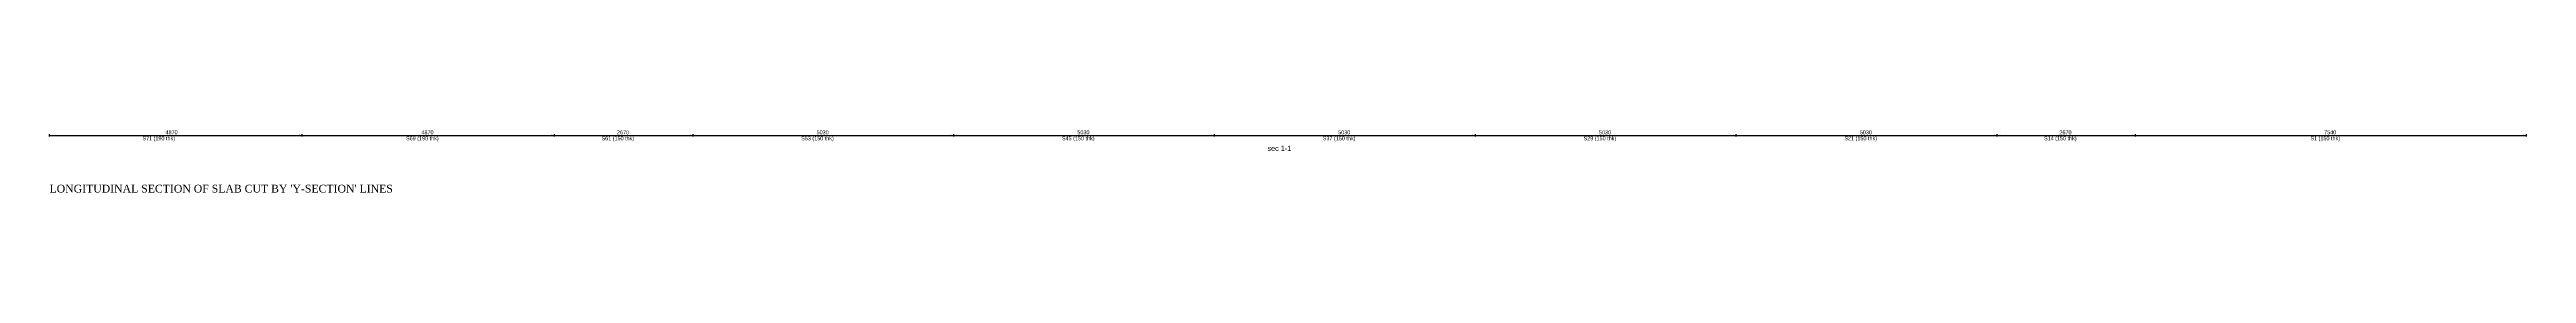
# Model space of a CAD drawing. Extents: x 0 to 119, y -5 to 121.
# Drawn here: x 70.56 to 118.33, y 60.38 to 61.58 of the extents above; entities that cross this region are included whole.
import ezdxf

# ---------------------------------------------------------------- set-up
doc = ezdxf.new("R2010")
doc.units = 0
for name, color, linetype in [('Section_Name', 1, 'CONTINUOUS'), ('Slab_ID', 4, 'CONTINUOUS'), ('Span_Dim', 7, 'CONTINUOUS'), ('span_line', 7, 'CONTINUOUS'), ('Title', 6, 'CONTINUOUS')]:
    doc.layers.add(name, color=color, linetype=linetype)
doc.styles.add('STRUDS_Arial', font='ARIAL.TTF', dxfattribs={"height": 0.04})
doc.styles.add('STRUDS_Georgia', font='GEORGIA.TTF', dxfattribs={"height": 0.04})

msp = doc.modelspace()

# ---------------------------------------------------------------- linework, layer by layer
at = {"layer": 'Span_Line'}
for p, q in [((70.558, 61.46), (70.558, 61.5)), ((70.558, 61.48), (75.428, 61.48)), ((75.428, 61.46), (75.428, 61.5)), ((75.428, 61.46), (75.428, 61.5)), ((75.428, 61.48), (80.298, 61.48)), ((80.298, 61.46), (80.298, 61.5)), ((80.298, 61.46), (80.298, 61.5)), ((80.298, 61.48), (82.968, 61.48)), ((82.968, 61.46), (82.968, 61.5)), ((82.968, 61.46), (82.968, 61.5)), ((82.968, 61.48), (87.998, 61.48)), ((87.998, 61.46), (87.998, 61.5)), ((87.998, 61.46), (87.998, 61.5)), ((87.998, 61.48), (93.028, 61.48)), ((93.028, 61.46), (93.028, 61.5)), ((93.028, 61.46), (93.028, 61.5)), ((93.028, 61.48), (98.058, 61.48)), ((98.058, 61.46), (98.058, 61.5)), ((98.058, 61.46), (98.058, 61.5)), ((98.058, 61.48), (103.088, 61.48)), ((103.088, 61.46), (103.088, 61.5)), ((103.088, 61.46), (103.088, 61.5)), ((103.088, 61.48), (108.118, 61.48)), ((108.118, 61.46), (108.118, 61.5)), ((108.118, 61.46), (108.118, 61.5)), ((108.118, 61.48), (110.788, 61.48)), ((110.788, 61.46), (110.788, 61.5)), ((110.788, 61.46), (110.788, 61.5)), ((110.788, 61.48), (118.328, 61.48)), ((118.328, 61.46), (118.328, 61.5))]:
    msp.add_line(p, q, dxfattribs=at)
for points in [[(70.558, 61.48), (70.618, 61.49), (70.558, 61.48), (70.618, 61.47)], [(75.428, 61.48), (75.368, 61.492), (75.428, 61.48), (75.368, 61.47)], [(75.428, 61.48), (75.488, 61.49), (75.428, 61.48), (75.488, 61.47)], [(80.298, 61.48), (80.238, 61.492), (80.298, 61.48), (80.238, 61.47)], [(80.298, 61.48), (80.358, 61.49), (80.298, 61.48), (80.358, 61.47)], [(82.968, 61.48), (82.908, 61.492), (82.968, 61.48), (82.908, 61.47)], [(82.968, 61.48), (83.028, 61.49), (82.968, 61.48), (83.028, 61.47)], [(87.998, 61.48), (87.938, 61.492), (87.998, 61.48), (87.938, 61.47)], [(87.998, 61.48), (88.058, 61.49), (87.998, 61.48), (88.058, 61.47)], [(93.028, 61.48), (92.968, 61.492), (93.028, 61.48), (92.968, 61.47)], [(93.028, 61.48), (93.088, 61.49), (93.028, 61.48), (93.088, 61.47)], [(98.058, 61.48), (97.998, 61.492), (98.058, 61.48), (97.998, 61.47)], [(98.058, 61.48), (98.118, 61.49), (98.058, 61.48), (98.118, 61.47)], [(103.088, 61.48), (103.028, 61.492), (103.088, 61.48), (103.028, 61.47)], [(103.088, 61.48), (103.148, 61.49), (103.088, 61.48), (103.148, 61.47)], [(108.118, 61.48), (108.058, 61.492), (108.118, 61.48), (108.058, 61.47)], [(108.118, 61.48), (108.178, 61.49), (108.118, 61.48), (108.178, 61.47)], [(110.788, 61.48), (110.728, 61.492), (110.788, 61.48), (110.728, 61.47)], [(110.788, 61.48), (110.848, 61.49), (110.788, 61.48), (110.848, 61.47)], [(118.328, 61.48), (118.268, 61.492), (118.328, 61.48), (118.268, 61.47)]]:
    msp.add_solid(points, dxfattribs=at)

# ---------------------------------------------------------------- texts
at = {"layer": 'Section_name', "style": 'STRUDS_Arial'}
msp.add_text('sec 1-1', height=0.1, dxfattribs=at).set_placement((94.047, 61.18))
at = {"layer": 'Slab_ID', "style": 'STRUDS_Arial'}
for s, p in [('S71 (190 thk)', (72.3495, 61.385)), ('S69 (190 thk)', (77.434, 61.385)), ('S61 (150 thk)', (81.204, 61.385)), ('S53 (150 thk)', (85.054, 61.385)), ('S45 (150 thk)', (90.084, 61.385)), ('S37 (150 thk)', (95.114, 61.385)), ('S29 (150 thk)', (100.144, 61.385)), ('S21 (150 thk)', (105.174, 61.385)), ('S14 (150 thk)', (109.024, 61.385)), ('S1 (150 thk)', (114.162, 61.385))]:
    msp.add_text(s, height=0.075, dxfattribs=at).set_placement(p)
at = {"layer": 'Span_Dim', "style": 'STRUDS_Arial'}
for s, p in [('4870', (72.795, 61.5)), ('4870', (77.731, 61.5)), ('2670', (81.501, 61.5)), ('5030', (85.351, 61.5)), ('5030', (90.381, 61.5)), ('5030', (95.411, 61.5)), ('5030', (100.441, 61.5)), ('5030', (105.471, 61.5)), ('2670', (109.321, 61.5)), ('7540', (114.426, 61.5))]:
    msp.add_text(s, height=0.075, dxfattribs=at).set_placement(p)
at = {"layer": 'Title', "style": 'STRUDS_Georgia'}
msp.add_text("LONGITUDINAL SECTION OF SLAB CUT BY 'Y-SECTION' LINES", height=0.15, dxfattribs=at).set_placement((70.558, 60.38))

doc.saveas('drawing.dxf')
